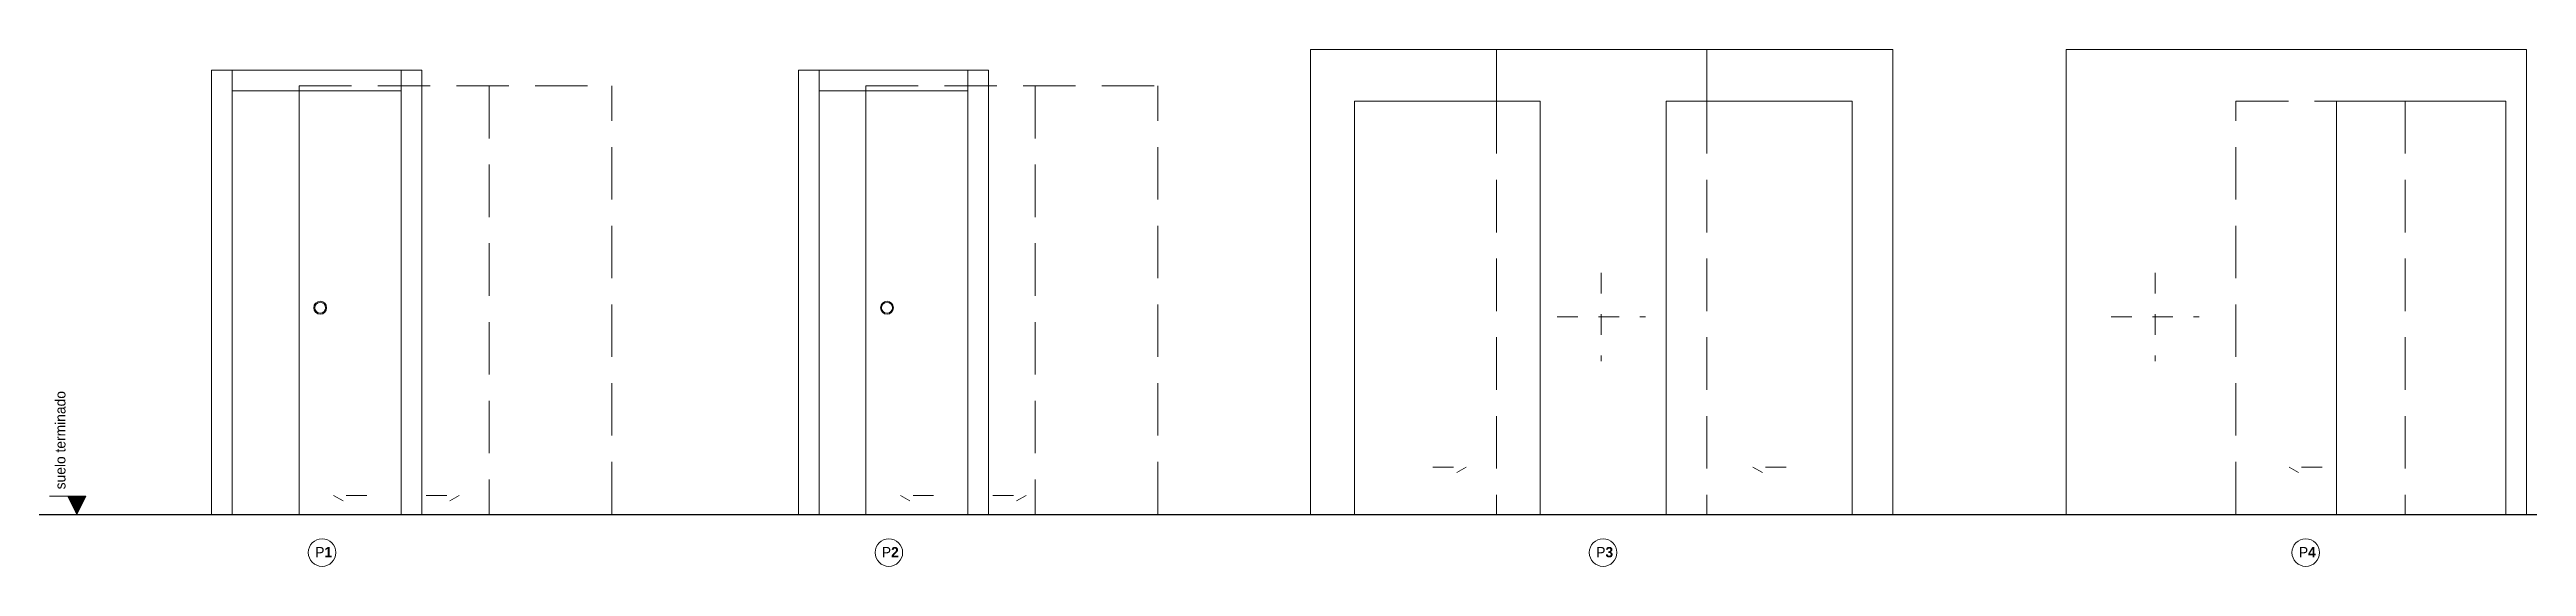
# Model space of a CAD drawing. Header units: millimetres. Extents: x -177 to 251, y 63 to 264.
# Drawn here: x 155.41 to 167.41, y 63.14 to 65.64 of the extents above; entities that cross this region are included whole.
import ezdxf

# ---------------------------------------------------------------- set-up
doc = ezdxf.new("R2010")
doc.units = ezdxf.units.MM
doc.header["$LTSCALE"] = 0.01
doc.linetypes.add('TRAZOS', pattern=[19.05, 12.7, -6.35])
for name, color, linetype, lineweight in [('ARQ_AUXILIARES', 4, 'Continuous', 0), ('ARQ_DISCONTINUAS', 6, 'TRAZOS', 5), ('ARQ_PROYECCION 1', 3, 'Continuous', 13), ('ARQ_PROYECCION 2', 5, 'Continuous', 5), ('ARQ_SECCION', 1, 'Continuous', 25), ('TEX_TEXTOS', 7, 'Continuous', 5)]:
    doc.layers.add(name, color=color, linetype=linetype, lineweight=lineweight)
doc.styles.get("Standard").update_dxf_attribs({"font": 'GOTHIC.TTF'})

msp = doc.modelspace()

# ---------------------------------------------------------------- texts
at = {"layer": 'ARQ_AUXILIARES', "char_height": 0.05, "attachment_point": 1}
for s, insert in [('P{\\fCentury Gothic|b1|i0|c0|p34;1}', (156.693, 63.232)), ('P{\\fCentury Gothic|b1|i0|c0|p34;2}', (159.438, 63.232)), ('P{\\fCentury Gothic|b1|i0|c0|p34;3}', (162.899, 63.232)), ('P{\\fCentury Gothic|b1|i0|c0|p34;4}', (166.303, 63.232))]:
    msp.add_mtext_dynamic_manual_height_columns(s, width=0.9618, gutter_width=12.5, heights=[0], dxfattribs=dict(at, insert=insert))
at = {"layer": 'TEX_TEXTOS', "insert": (155.433, 63.511), "char_height": 0.05, "attachment_point": 1, "rotation": 90}
msp.add_mtext_dynamic_manual_height_columns('suelo terminado', width=2.3825, gutter_width=12.5, heights=[0], dxfattribs=at)

# ---------------------------------------------------------------- hatches: boundary and pattern name
at = {"layer": 'TEX_TEXTOS', "transparency": 33554559}
h = msp.add_hatch(dxfattribs=at)
h.set_pattern_fill('ANSI31', color=256, scale=0.0009, angle=84)
h.set_pattern_definition([(129, (-963.7845213, -817.9655464), (-0.002220694585, -0.0017982830174), [])])
h.paths.add_polyline_path([(155.495, 63.478), (155.538, 63.39), (155.581, 63.478)])

# ---------------------------------------------------------------- linework, layer by layer
at = {"layer": 'ARQ_AUXILIARES'}
for centre in [(156.726, 63.205), (159.472, 63.205), (162.932, 63.205), (166.336, 63.205)]:
    msp.add_circle(centre, 0.0668, dxfattribs=at)
at = {"layer": 'ARQ_DISCONTINUAS', "ltscale": 2}
for p, q in [((156.615, 65.464), (158.13, 65.464)), ((157.535, 65.464), (157.535, 63.39)), ((158.13, 63.39), (158.13, 65.464)), ((159.36, 65.464), (160.775, 65.464)), ((160.18, 65.464), (160.18, 63.39)), ((160.775, 63.39), (160.775, 65.464)), ((162.415, 65.39), (162.415, 63.39)), ((163.435, 65.39), (163.435, 63.39))]:
    msp.add_line(p, q, dxfattribs=at)
at = {"layer": 'ARQ_DISCONTINUAS', "ltscale": 0.05}
for p, q in [((156.615, 65.44), (156.615, 65.464)), ((159.36, 65.44), (159.36, 65.464))]:
    msp.add_line(p, q, dxfattribs=at)
at = {"layer": 'ARQ_DISCONTINUAS', "ltscale": 0.008}
for p, q in [((162.923, 64.559), (162.923, 64.132)), ((165.607, 64.559), (165.607, 64.132)), ((162.71, 64.346), (163.137, 64.346)), ((165.393, 64.346), (165.82, 64.346))]:
    msp.add_line(p, q, dxfattribs=at)
at = {"layer": 'ARQ_DISCONTINUAS', "ltscale": 0.5}
for p, q in [((162.107, 63.619), (162.268, 63.619)), ((162.268, 63.619), (162.223, 63.592)), ((163.819, 63.619), (163.658, 63.619)), ((163.658, 63.619), (163.704, 63.592)), ((166.416, 63.619), (166.255, 63.619)), ((166.255, 63.619), (166.301, 63.592)), ((156.943, 63.481), (156.782, 63.481)), ((156.782, 63.481), (156.828, 63.455)), ((157.23, 63.481), (157.391, 63.481)), ((157.391, 63.481), (157.345, 63.455)), ((159.689, 63.481), (159.528, 63.481)), ((159.528, 63.481), (159.573, 63.455)), ((159.976, 63.481), (160.137, 63.481)), ((160.137, 63.481), (160.091, 63.455))]:
    msp.add_line(p, q, dxfattribs=at)
at = {"layer": 'ARQ_DISCONTINUAS', "ltscale": 2}
msp.add_lwpolyline([(165.998, 63.39), (165.998, 65.39), (166.818, 65.39), (166.818, 63.39)], dxfattribs=at)
at = {"layer": 'ARQ_PROYECCION 1'}
for p, q in [((161.515, 63.39), (161.515, 65.64)), ((164.335, 65.64), (161.515, 65.64)), ((162.415, 65.39), (162.415, 65.64)), ((163.435, 65.39), (163.435, 65.64)), ((164.335, 63.39), (164.335, 65.64)), ((165.175, 63.39), (165.175, 65.64)), ((165.175, 65.64), (167.405, 65.64)), ((167.405, 63.39), (167.405, 65.64)), ((157.21, 65.54), (156.19, 65.54)), ((156.19, 65.54), (156.19, 63.39)), ((156.29, 65.54), (156.29, 63.39)), ((157.11, 63.39), (157.11, 65.54)), ((157.21, 63.39), (157.21, 65.54)), ((159.955, 65.54), (159.035, 65.54)), ((159.035, 65.54), (159.035, 63.39)), ((159.135, 65.54), (159.135, 63.39)), ((159.855, 63.39), (159.855, 65.54)), ((159.955, 63.39), (159.955, 65.54)), ((157.11, 65.44), (156.29, 65.44)), ((159.855, 65.44), (159.135, 65.44)), ((166.485, 63.39), (166.485, 65.39)), ((166.485, 65.39), (167.305, 65.39)), ((167.305, 63.39), (167.305, 65.39))]:
    msp.add_line(p, q, dxfattribs=at)
for points in [[(161.727, 63.39), (161.727, 65.39), (162.627, 65.39), (162.627, 63.39)], [(163.238, 63.39), (163.238, 65.39), (164.138, 65.39), (164.138, 63.39)]]:
    msp.add_lwpolyline(points, dxfattribs=at)
at = {"layer": 'ARQ_PROYECCION 2'}
for p, q in [((156.615, 65.44), (156.615, 63.39)), ((159.36, 65.44), (159.36, 63.39))]:
    msp.add_line(p, q, dxfattribs=at)
for centre, radius in [((156.717, 64.39), 0.0311), ((156.717, 64.39), 0.0264), ((159.463, 64.39), 0.0311), ((159.463, 64.39), 0.0264)]:
    msp.add_circle(centre, radius, dxfattribs=at)
at = {"layer": 'ARQ_SECCION'}
msp.add_line((153.904, 63.39), (185.06, 63.39), dxfattribs=at)
at = {"layer": 'TEX_TEXTOS'}
for p, q in [((155.581, 63.478), (155.406, 63.478)), ((155.495, 63.478), (155.538, 63.39)), ((155.581, 63.478), (155.538, 63.39))]:
    msp.add_line(p, q, dxfattribs=at)

msp.set_redraw_order([(e.dxf.handle, doc.entitydb.next_handle()) for e in msp.query("TEXT MTEXT ATTDEF DIMENSION ARC_DIMENSION")])  # texts and dimensions are drawn at this point

doc.saveas('drawing.dxf')
